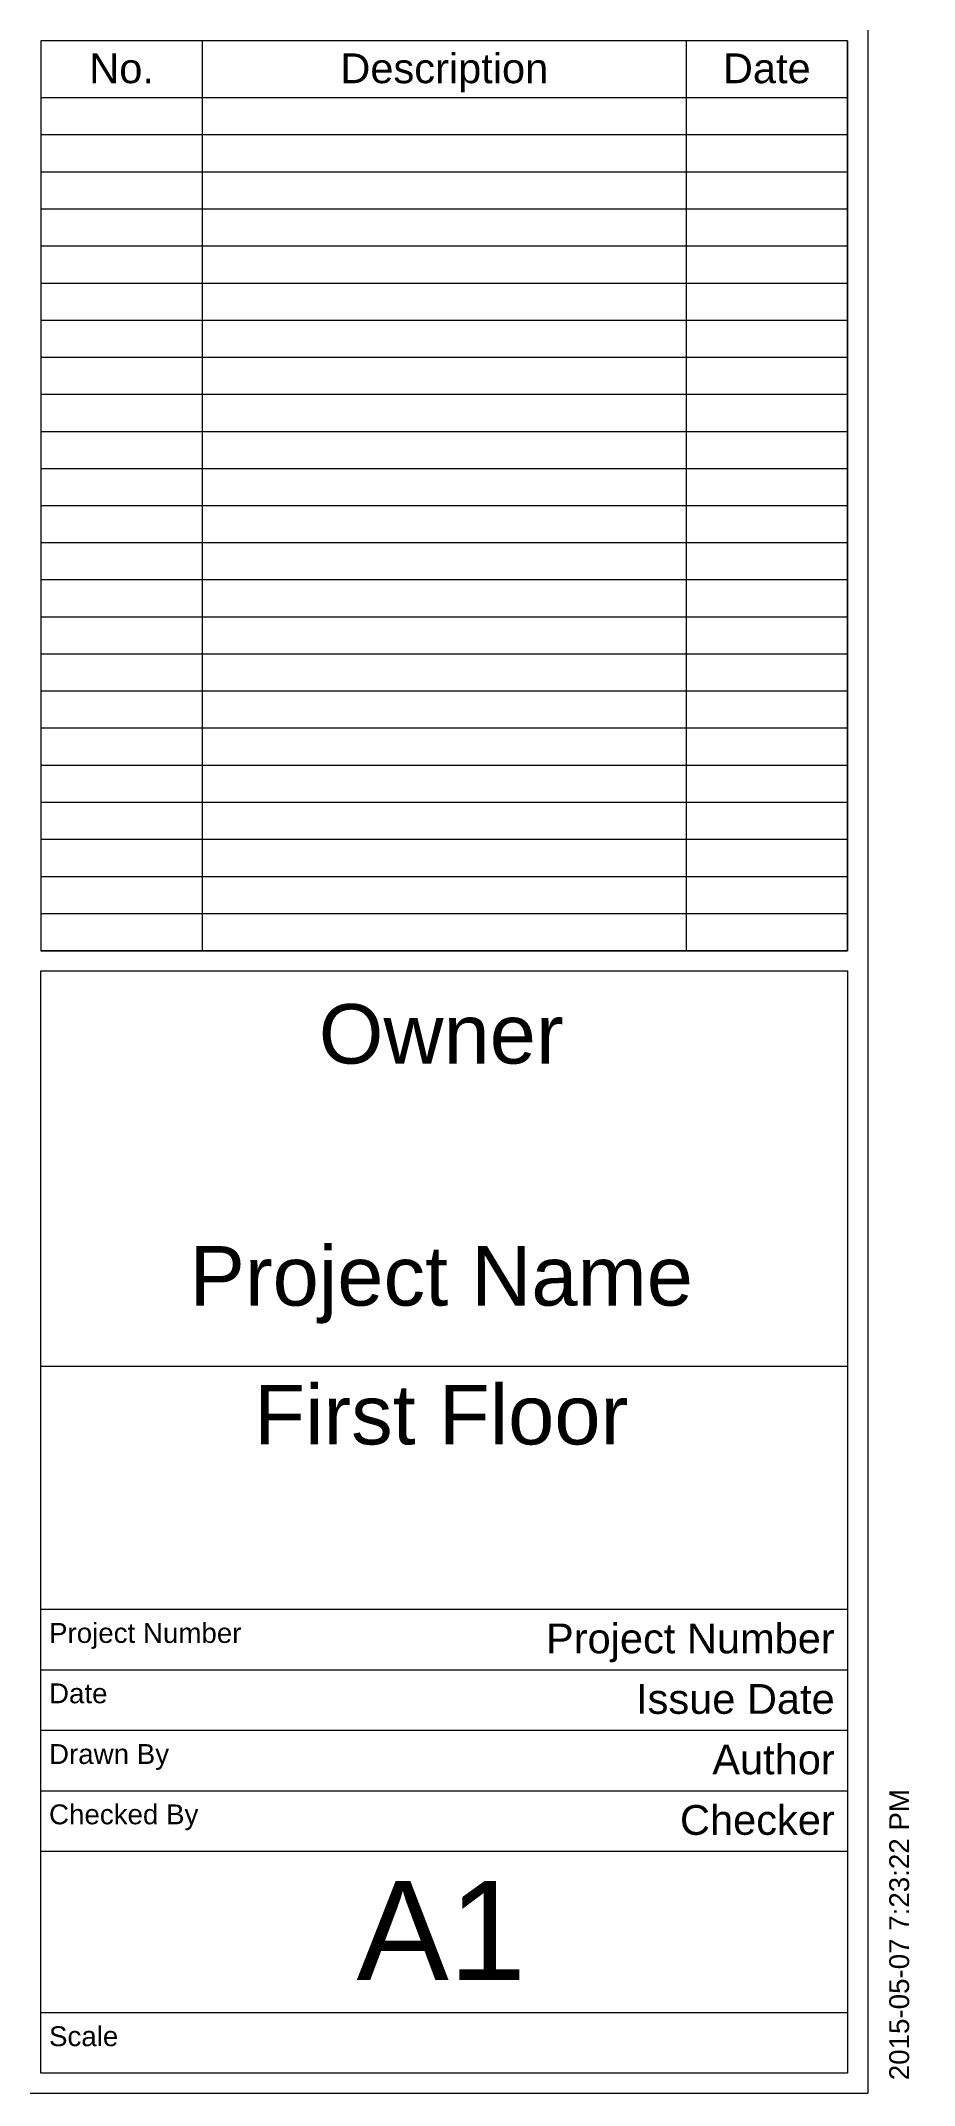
# Paper-space layout 'Layout1' of a CAD drawing. Header units: inches. Extents: x 0 to 42, y 0 to 30.
# Drawn here: x 35.61 to 41.03, y 1.56 to 14.23 of the extents above; entities that cross this region are included whole.
import ezdxf

# ---------------------------------------------------------------- set-up
doc = ezdxf.new("R2010")
doc.units = ezdxf.units.IN
doc.header["$MEASUREMENT"] = 0
for name, color, linetype, lineweight in [('A-DETL-LLIN', 3, 'Continuous', 9), ('G-ANNO-LLIN', 2, 'Continuous', 9), ('G-ANNO-MLIN', 4, 'Continuous', 9), ('G-ANNO-TTLB', 6, 'Continuous', 9)]:
    doc.layers.add(name, color=color, linetype=linetype, lineweight=lineweight)
picture_1 = doc.add_image_def('image1.bmp', size_in_pixel=(681, 78))

# ---------------------------------------------------------------- blocks, each defined once
blk = doc.blocks.new('E1 30 x 42 Horizontal - E1 30x42 Horizontal-3923-First Floor')
at = {"layer": 'G-ANNO-LLIN'}
for p, q in [((-0.01, 30.014), (41.99, 30.014)), ((-0.01, 0.014), (-0.01, 30.014)), ((41.99, 0.014), (41.99, 30.014)), ((35.615, 25.389), (40.615, 25.389)), ((35.615, 4.514), (40.615, 4.514)), ((35.615, 4.139), (40.615, 4.139)), ((35.615, 3.764), (40.615, 3.764)), ((35.615, 3.389), (40.615, 3.389)), ((35.615, 3.014), (40.615, 3.014)), ((35.615, 2.014), (40.615, 2.014)), ((-0.01, 0.014), (41.99, 0.014))]:
    blk.add_line(p, q, dxfattribs=at)
at = {"layer": 'G-ANNO-MLIN'}
for p, q in [((1.24, 29.014), (1.24, 1.514)), ((40.74, 29.014), (1.24, 29.014)), ((35.49, 29.014), (35.49, 1.514)), ((40.74, 29.014), (40.74, 1.514)), ((35.615, 24.639), (35.615, 28.889)), ((35.615, 28.889), (40.615, 28.889)), ((40.615, 28.889), (40.615, 24.639)), ((40.615, 24.639), (35.615, 24.639)), ((35.615, 24.514), (40.615, 24.514)), ((35.615, 24.514), (35.615, 14.358)), ((40.615, 14.358), (40.615, 24.514)), ((35.615, 14.358), (40.615, 14.358)), ((35.615, 14.233), (35.615, 8.594)), ((40.615, 14.233), (35.615, 14.233)), ((40.615, 8.594), (40.615, 14.233)), ((35.615, 8.594), (40.615, 8.594)), ((35.615, 1.639), (35.615, 8.469)), ((35.615, 8.469), (40.615, 8.469)), ((40.615, 8.469), (40.615, 1.639)), ((35.615, 6.02), (40.615, 6.02)), ((40.615, 1.639), (35.615, 1.639)), ((1.24, 1.514), (40.74, 1.514))]:
    blk.add_line(p, q, dxfattribs=at)
at = {"layer": 'G-ANNO-TTLB', "char_height": 0.12294, "line_spacing_factor": 0.938532, "bg_fill": 3, "box_fill_scale": 1.25, "bg_fill_color": 0, "bg_fill_transparency": 0}
for s, insert, width, attachment_point in [('\\fArial|b0|i0|c0|p34|;www.autodesk.com/revit', (38.103, 25.045), 2.202, 2), ('\\fArial|b0|i0|c0|p34|;Consultant\\PAddress\\PAddress\\PAddress\\PPhone', (36.09, 23.878), 0.978, 1), ('\\fArial|b0|i0|c0|p34|;Consultant\\PAddress\\PAddress\\PAddress\\PPhone', (36.09, 22.405), 0.978, 1), ('\\fArial|b0|i0|c0|p34|;Consultant\\PAddress\\PAddress\\PAddress\\PPhone', (36.09, 20.885), 0.978, 1), ('\\fArial|b0|i0|c0|p34|;Consultant\\PAddress\\PAddress\\PAddress\\PPhone', (36.09, 19.365), 0.978, 1), ('\\fArial|b0|i0|c0|p34|;Consultant\\PAddress\\PAddress\\PAddress\\PPhone', (36.09, 17.845), 0.978, 1)]:
    blk.add_mtext(s, dxfattribs=dict(at, insert=insert, width=width, attachment_point=attachment_point))
at = {"layer": 'G-ANNO-TTLB'}
image = blk.add_image(picture_1, insert=(35.866, 26.907), size_in_units=(4.493, 0.515), dxfattribs=at)
image.dxf.flags = 7
at = {"layer": 'G-ANNO-TTLB', "char_height": 0.12294, "attachment_point": 1, "line_spacing_factor": 0.938532, "bg_fill": 3, "box_fill_scale": 1.25, "bg_fill_color": 0, "bg_fill_transparency": 0}
for s, insert, width in [('\\fArial|b0|i0|c0|p34|;Project Number', (35.665, 4.428), 1.419), ('\\fArial|b0|i0|c0|p34|;Date', (35.665, 4.054), 0.432), ('\\fArial|b0|i0|c0|p34|;Drawn By', (35.665, 3.678), 0.876), ('\\fArial|b0|i0|c0|p34|;Checked By', (35.665, 3.304), 1.098), ('\\fArial|b0|i0|c0|p34|;Scale', (35.665, 1.929), 0.5115)]:
    blk.add_mtext(s, dxfattribs=dict(at, insert=insert, width=width))

psp = doc.layouts.get("Layout1")

# ---------------------------------------------------------------- block references
at = {"layer": 'G-ANNO-TTLB'}
psp.add_blockref('E1 30 x 42 Horizontal - E1 30x42 Horizontal-3923-First Floor', (0, 0), dxfattribs=at)

# ---------------------------------------------------------------- next in the draw order: linework, layer by layer
at = {"layer": 'A-DETL-LLIN'}
for p, q in [((40.614, 14.233), (35.615, 14.233)), ((35.615, 14.233), (35.615, 13.879)), ((36.615, 14.233), (36.615, 13.879)), ((39.615, 14.233), (39.615, 13.879)), ((40.614, 14.233), (40.614, 13.879)), ((40.614, 13.879), (35.615, 13.879)), ((35.615, 13.879), (35.615, 8.594)), ((36.615, 13.879), (36.615, 8.594)), ((39.615, 13.879), (39.615, 8.594)), ((40.614, 13.879), (40.614, 8.594)), ((40.614, 13.65), (35.615, 13.65)), ((40.614, 13.42), (35.615, 13.42)), ((40.614, 13.19), (35.615, 13.19)), ((40.614, 12.96), (35.615, 12.96)), ((40.614, 12.73), (35.615, 12.73)), ((40.614, 12.501), (35.615, 12.501)), ((40.614, 12.271), (35.615, 12.271)), ((40.614, 12.041), (35.615, 12.041)), ((40.614, 11.811), (35.615, 11.811)), ((40.614, 11.581), (35.615, 11.581)), ((40.614, 11.352), (35.615, 11.352)), ((40.614, 11.122), (35.615, 11.122)), ((40.614, 10.892), (35.615, 10.892)), ((40.614, 10.662), (35.615, 10.662)), ((40.614, 10.432), (35.615, 10.432)), ((40.614, 10.202), (35.615, 10.202)), ((40.614, 9.973), (35.615, 9.973)), ((40.614, 9.743), (35.615, 9.743)), ((40.614, 9.513), (35.615, 9.513)), ((40.614, 9.283), (35.615, 9.283)), ((40.614, 9.053), (35.615, 9.053)), ((40.614, 8.824), (35.615, 8.824)), ((40.614, 8.594), (35.615, 8.594))]:
    psp.add_line(p, q, dxfattribs=at)

# ---------------------------------------------------------------- next in the draw order: texts
at = {"layer": 'G-ANNO-TTLB', "line_spacing_factor": 0.938532}
for s, insert, char_height, width, attachment_point in [('\\fArial|b0|i0|c0|p34|;No.', (36.115, 14.155), 0.18441, 0.477, 2), ('\\fArial|b0|i0|c0|p34|;Description', (38.115, 14.155), 0.18441, 1.53225, 2), ('\\fArial|b0|i0|c0|p34|;Date', (40.114, 14.155), 0.18441, 0.648, 2), ('\\fArial|b0|i0|c0|p34|;Owner', (38.096, 8.264), 0.36882, 1.791, 2), ('\\fArial|b0|i0|c0|p34|;Project Name', (38.096, 6.764), 0.36882, 3.7125, 2), ('\\fArial|b0|i0|c0|p34|;First Floor', (38.096, 5.904), 0.36882, 2.754, 2), ('\\fArial|b0|i0|c0|p34|;Project Number', (40.535, 4.425), 0.18441, 2.1285, 3), ('\\fArial|b0|i0|c0|p34|;Issue Date', (40.535, 4.05), 0.18441, 1.467, 3), ('\\fArial|b0|i0|c0|p34|;Author', (40.535, 3.675), 0.18441, 0.9045, 3), ('\\fArial|b0|i0|c0|p34|;Checker', (40.535, 3.3), 0.18441, 1.14075, 3), ('\\fArial|b0|i0|c0|p34|;A1', (38.096, 2.83), 0.61471, 1.2525, 2)]:
    psp.add_mtext(s, dxfattribs=dict(at, insert=insert, char_height=char_height, width=width, attachment_point=attachment_point))
at = {"layer": 'G-ANNO-TTLB', "insert": (40.873, 1.595), "char_height": 0.12294, "width": 2.151, "attachment_point": 1, "rotation": 90, "line_spacing_factor": 0.938532, "bg_fill": 3, "box_fill_scale": 1.25, "bg_fill_color": 0, "bg_fill_transparency": 0}
psp.add_mtext('\\fArial|b0|i0|c0|p34|;2015-05-07 7:23:22 PM', dxfattribs=at)

doc.saveas('drawing.dxf')
